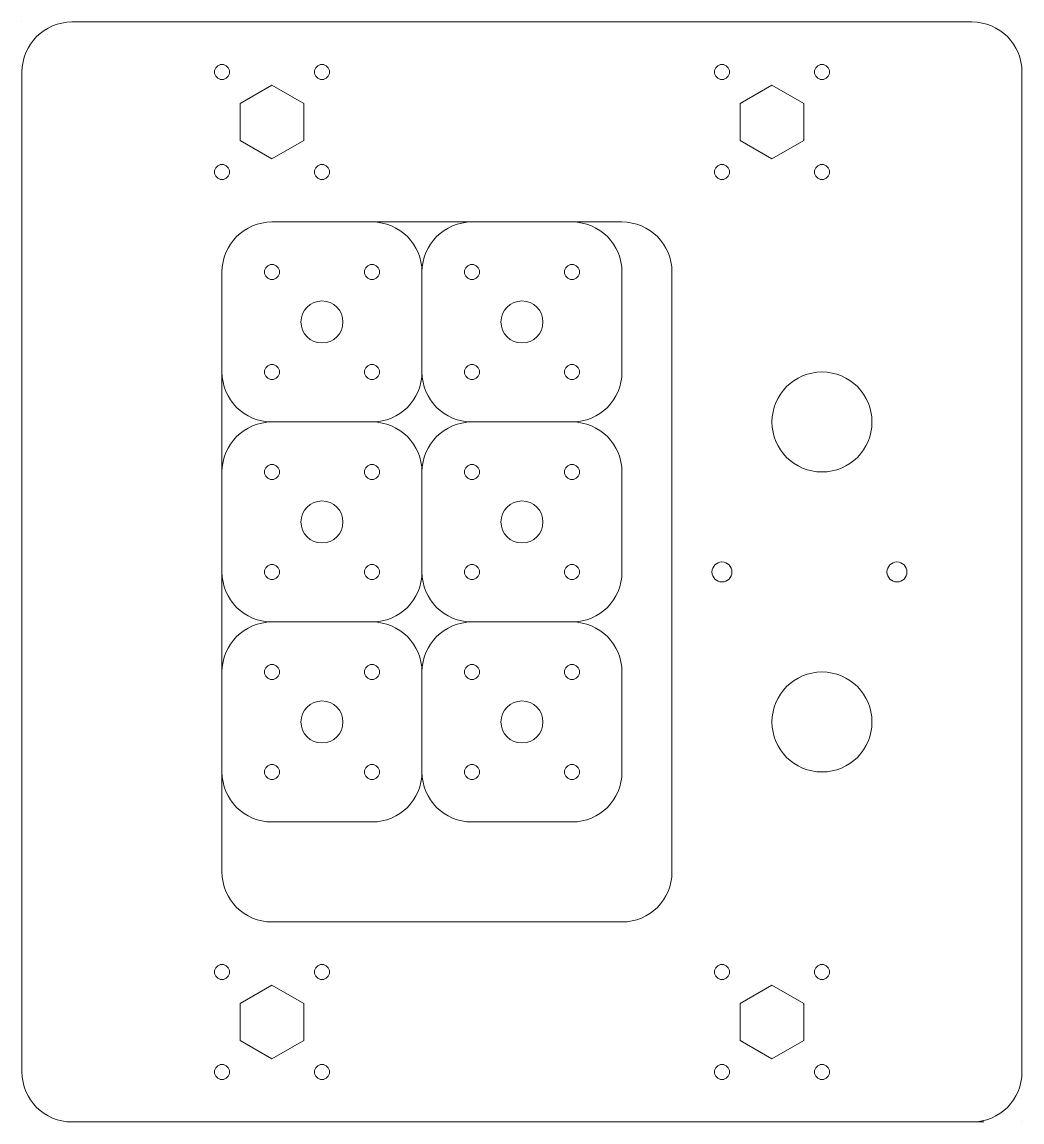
# Model space of a CAD drawing. Header units: millimetres. Extents: x 0 to 940, y -720 to 470.
# Drawn here: x 740 to 940, y -360 to -140 of the extents above; entities that cross this region are included whole.
import ezdxf

# ---------------------------------------------------------------- set-up
doc = ezdxf.new("R2010")
doc.units = ezdxf.units.MM
doc.layers.get('0').update_dxf_attribs({"linetype": 'CONTINUOUS', "lineweight": 0, "true_color": 0x000000})

# ---------------------------------------------------------------- blocks, each defined once
blk = doc.blocks.new('nutcover')
for centre, radius in [((-10, 10), 1.5), ((10, 10), 1.5), ((0, 0), 4.2), ((-10, -10), 1.5), ((10, -10), 1.5)]:
    blk.add_circle(centre, radius)
for centre, start, end in [((-10, 10), 90, 180), ((10, 10), 0, 90), ((-10, -10), 180, 270), ((10, -10), 270, 0)]:
    blk.add_arc(centre, 10, start, end)
blk = doc.blocks.new('nut cut outs')
for p, q in [((0, 7.36), (-6.38, 3.68)), ((0, 7.36), (6.37, 3.68)), ((-6.38, 3.68), (-6.38, -3.68)), ((6.37, 3.68), (6.37, -3.68)), ((-6.38, -3.68), (0, -7.36)), ((6.37, -3.68), (0, -7.36))]:
    blk.add_line(p, q)
for centre in [(-10, 10), (10, 10), (-10, -10), (10, -10)]:
    blk.add_circle(centre, 1.5)

msp = doc.modelspace()

# ---------------------------------------------------------------- linework, layer by layer
for p, q in [((740.03, -140), (740.03, -140)), ((930.03, -140), (750.03, -140)), ((740.03, -350), (740.03, -150)), ((940.03, -150), (940.03, -150)), ((940.03, -150), (940.03, -350)), ((860.03, -180), (790.03, -180)), ((780.03, -190), (780.03, -230)), ((780.03, -190), (780.03, -300)), ((780.03, -190), (780.03, -220)), ((820.03, -190), (820.03, -210)), ((860.03, -190), (860.03, -210)), ((870.03, -190), (870.03, -310)), ((790.03, -220), (810.03, -220)), ((830.03, -220), (850.03, -220)), ((780.03, -230), (780.03, -280)), ((820.03, -230), (820.03, -250)), ((860.03, -230), (860.03, -250)), ((780.03, -260), (780.03, -300)), ((810.03, -260), (790.03, -260)), ((830.03, -260), (850.03, -260)), ((780.03, -270), (780.03, -310)), ((820.03, -270), (820.03, -290)), ((860.03, -270), (860.03, -290)), ((780.03, -300), (780.03, -300)), ((810.03, -300), (790.03, -300)), ((850.03, -300), (830.03, -300)), ((780.03, -310), (780.03, -310)), ((860.03, -320), (790.03, -320)), ((750.03, -360), (932.38, -360)), ((940.03, -360), (940.03, -360))]:
    msp.add_line(p, q)
for centre, radius in [((900.03, -220), 10), ((880.03, -250), 2), ((915.03, -250), 2), ((900.03, -280), 10)]:
    msp.add_circle(centre, radius)
for centre, start, end in [((750.03, -150), 90, 180), ((930.03, -150), 0, 90), ((790.03, -190), 90, 180), ((860.03, -190), 0, 90), ((790.03, -310), 180, 270), ((860.03, -310), 270, 0), ((750.03, -350), 180, 270), ((930.03, -350), 270, 0)]:
    msp.add_arc(centre, 10, start, end)

# ---------------------------------------------------------------- block references
for name, p in [('nut cut outs', (790.03, -160)), ('nut cut outs', (890.03, -160)), ('nutcover', (800.03, -200)), ('nutcover', (840.03, -200)), ('nutcover', (800.03, -240)), ('nutcover', (840.03, -240)), ('nutcover', (800.03, -280)), ('nutcover', (840.03, -280)), ('nut cut outs', (790.03, -340)), ('nut cut outs', (890.03, -340))]:
    msp.add_blockref(name, p)

doc.saveas('drawing.dxf')
